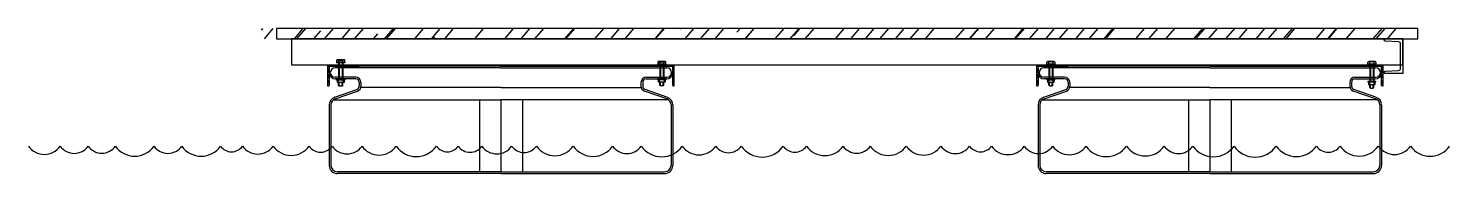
# Model space of a CAD drawing. Header units: millimetres. Extents: x -2018967 to 3675, y -751 to 1571936.
# Drawn here: x -1195657 to -1192348, y 1435259 to 1435597 of the extents above; entities that cross this region are included whole.
import ezdxf

# ---------------------------------------------------------------- set-up
doc = ezdxf.new("R2010")
doc.units = ezdxf.units.MM
doc.header["$LTSCALE"] = 1000
doc.layers.get('0').update_dxf_attribs({"linetype": 'CONTINUOUS'})
for name, color, linetype in [('W-STEEL_FRAME钢架', 3, 'CONTINUOUS'), ('W-STEEL_KEEL钢龙骨', 5, 'CONTINUOUS'), ('W-WOOD_FLOOR木地板', 30, 'CONTINUOUS'), ('水位', 102, 'CONTINUOUS'), ('螺栓', 146, 'CONTINUOUS')]:
    doc.layers.add(name, color=color, linetype=linetype)

# ---------------------------------------------------------------- blocks, each defined once
blk = doc.blocks.new('800浮箱')
for p, q in [((-400, 78.9), (-400, 63.9)), ((0, 78.9), (-400, 78.9)), ((0, 74.9), (-386.4, 74.9)), ((0, 78.9), (400, 78.9)), ((0, 74.9), (386.4, 74.9)), ((400, 78.9), (400, 63.9)), ((-338, 52.9), (-386.4, 52.9)), ((-338, 48.9), (-385, 48.9)), ((-330, 40.9), (-330, 32.1)), ((-326, 40.9), (-326, 32.1)), ((326, 40.9), (326, 32.1)), ((330, 40.9), (330, 32.1)), ((338, 52.9), (386.4, 52.9)), ((338, 48.9), (385, 48.9)), ((-390.7, 0), (0, 0)), ((-386.6, 6.7), (-335.4, 24.5)), ((-385.9, 2.7), (-334.1, 20.7)), ((0, 29.2), (-326.3, 29.2)), ((-50, 0), (-50, -167.1)), ((0, 29.2), (326.3, 29.2)), ((390.7, 0), (0, 0)), ((0, 0), (0, -167.1)), ((0, 0), (0, -167.1)), ((50, 0), (50, -167.1)), ((385.9, 2.7), (334.1, 20.7)), ((386.6, 6.7), (335.4, 24.5)), ((-400, -12.2), (-400, -152.1)), ((-396, -11.5), (-396, -152.1)), ((396, -11.5), (396, -152.1)), ((400, -12.2), (400, -152.1)), ((0, -167.1), (-381, -167.1)), ((0, -171.1), (-381, -171.1)), ((0, -167.1), (381, -167.1)), ((0, -171.1), (381, -171.1))]:
    blk.add_line(p, q)
for points in [[(-399.9, 78.9), (-330.3, 78.9)], [(-399.9, 78.9), (-330.3, 78.9)], [(399.9, 78.9), (330.3, 78.9)], [(399.9, 78.9), (330.3, 78.9)]]:
    blk.add_lwpolyline(points)
for centre, radius, start, end in [((-386.4, 63.9), 11, 90, 270), ((386.4, 63.9), 11, 270, 90), ((-385, 63.9), 15, 180, 270), ((-338, 40.9), 12, 0, 90), ((-338, 40.9), 8, 0, 90), ((338, 40.9), 12, 90, 180), ((338, 40.9), 8, 90, 180), ((385, 63.9), 15, 270, 0), ((-380, -12.2), 20, 109.1798, 180), ((-381, -11.5), 15, 109.1798, 180), ((-338, 32.1), 8, 289.1798, 0), ((-338, 32.1), 12, 289.1798, 0), ((338, 32.1), 12, 180, 250.8202), ((338, 32.1), 8, 180, 250.8202), ((381, -11.5), 15, 0, 70.8202), ((380, -12.2), 20, 0, 70.8202), ((-381, -152.1), 19, 180, 270), ((-381, -152.1), 15, 180, 270), ((381, -152.1), 15, 270, 0), ((381, -152.1), 19, 270, 0)]:
    blk.add_arc(centre, radius, start, end)

msp = doc.modelspace()

# ---------------------------------------------------------------- hatches: boundary and pattern name
h = msp.add_hatch()
h.set_pattern_fill('ANSI34', color=256, angle=180)
h.set_pattern_definition([(225, (-1189048.568, 1463280.828), (6.735192, -6.735192), []), (225, (-1189050.813, 1463280.828), (6.735192, -6.735192), []), (225, (-1189053.058, 1463280.828), (6.735192, -6.735192), []), (225, (-1189055.303, 1463280.828), (6.735192, -6.735192), [])])
edge = h.paths.add_edge_path()
edge.add_line((-1194959.6, 1435462.2), (-1194959.6, 1435512.2))
edge.add_line((-1194959.6, 1435512.2), (-1194909.6, 1435512.2))
edge.add_arc((-1194912.6, 1435512.2), 3, -90, 0, ccw=False)
edge.add_line((-1194912.6, 1435509.2), (-1194956.6, 1435509.2))
edge.add_line((-1194956.6, 1435509.2), (-1194956.6, 1435465.2))
edge.add_arc((-1194959.6, 1435465.2), 3, -90, 0, ccw=False)
h = msp.add_hatch()
h.set_pattern_fill('ANSI34', color=256, angle=90)
h.set_pattern_definition([(135, (-1166385.124, 1429601.113), (-6.735192, -6.735192), []), (135, (-1166385.124, 1429603.358), (-6.735192, -6.735192), []), (135, (-1166385.124, 1429605.603), (-6.735192, -6.735192), []), (135, (-1166385.124, 1429607.848), (-6.735192, -6.735192), [])])
edge = h.paths.add_edge_path()
edge.add_line((-1194203.8, 1435512.2), (-1194153.8, 1435512.2))
edge.add_line((-1194153.8, 1435512.2), (-1194153.8, 1435462.2))
edge.add_arc((-1194153.8, 1435465.2), 3, 180, 270, ccw=False)
edge.add_line((-1194156.8, 1435465.2), (-1194156.8, 1435509.2))
edge.add_line((-1194156.8, 1435509.2), (-1194200.8, 1435509.2))
edge.add_arc((-1194200.8, 1435512.2), 3, 180, 270, ccw=False)
h = msp.add_hatch()
h.set_pattern_fill('ANSI34', color=256, angle=180)
h.set_pattern_definition([(225, (-1187397.962, 1463280.828), (6.735192, -6.735192), []), (225, (-1187400.207, 1463280.828), (6.735192, -6.735192), []), (225, (-1187402.452, 1463280.828), (6.735192, -6.735192), []), (225, (-1187404.697, 1463280.828), (6.735192, -6.735192), [])])
edge = h.paths.add_edge_path()
edge.add_line((-1193309, 1435462.2), (-1193309, 1435512.2))
edge.add_line((-1193309, 1435512.2), (-1193259, 1435512.2))
edge.add_arc((-1193262, 1435512.2), 3, -90, 0, ccw=False)
edge.add_line((-1193262, 1435509.2), (-1193306, 1435509.2))
edge.add_line((-1193306, 1435509.2), (-1193306, 1435465.2))
edge.add_arc((-1193309, 1435465.2), 3, -90, 0, ccw=False)
h = msp.add_hatch()
h.set_pattern_fill('ANSI34', color=256, angle=90)
h.set_pattern_definition([(135, (-1164734.518, 1429601.113), (-6.735192, -6.735192), []), (135, (-1164734.518, 1429603.358), (-6.735192, -6.735192), []), (135, (-1164734.518, 1429605.603), (-6.735192, -6.735192), []), (135, (-1164734.518, 1429607.848), (-6.735192, -6.735192), [])])
edge = h.paths.add_edge_path()
edge.add_line((-1192553.2, 1435512.2), (-1192503.2, 1435512.2))
edge.add_line((-1192503.2, 1435512.2), (-1192503.2, 1435462.2))
edge.add_arc((-1192503.2, 1435465.2), 3, 180, 270, ccw=False)
edge.add_line((-1192506.2, 1435465.2), (-1192506.2, 1435509.2))
edge.add_line((-1192506.2, 1435509.2), (-1192550.2, 1435509.2))
edge.add_arc((-1192550.2, 1435512.2), 3, 180, 270, ccw=False)
at = {"layer": 'W-WOOD_FLOOR木地板'}
h = msp.add_hatch(dxfattribs=at)
h.set_pattern_fill('木材', color=256, scale=20)
h.set_pattern_definition([(50, (-2903793.495, -1048401.1), (51.8470639, 186.2468308), [1200, -160, 400, -80]), (50, (-2903687.1, -1048361.1), (-132.9301375, 7.1090462), [240, -26.4, 480, -60]), (50, (-2903753.495, -1048333.097), (226.3396635, 353.1279042), [640, -112, 320, -80])])
h.paths.add_polyline_path([(-1192456.8, 1435596.7), (-1195114.3, 1435596.7), (-1195114.3, 1435572.2), (-1192456.8, 1435572.2)])

# ---------------------------------------------------------------- linework, layer by layer
for points in [[(-1194959.6, 1435462.2), (-1194959.6, 1435462.2), (-1194959.6, 1435512.2), (-1194909.6, 1435512.2), (-1194909.6, 1435512.2, -0.414214), (-1194912.6, 1435509.2), (-1194956.6, 1435509.2), (-1194956.6, 1435465.2, -0.414214)], [(-1194203.8, 1435512.2), (-1194203.8, 1435512.2), (-1194153.8, 1435512.2), (-1194153.8, 1435462.2), (-1194153.8, 1435462.2, -0.414214), (-1194156.8, 1435465.2), (-1194156.8, 1435509.2), (-1194200.8, 1435509.2, -0.414214)], [(-1193309, 1435462.2), (-1193309, 1435462.2), (-1193309, 1435512.2), (-1193259, 1435512.2), (-1193259, 1435512.2, -0.414214), (-1193262, 1435509.2), (-1193306, 1435509.2), (-1193306, 1435465.2, -0.414214)], [(-1192553.2, 1435512.2), (-1192553.2, 1435512.2), (-1192503.2, 1435512.2), (-1192503.2, 1435462.2), (-1192503.2, 1435462.2, -0.414214), (-1192506.2, 1435465.2), (-1192506.2, 1435509.2), (-1192550.2, 1435509.2, -0.414214)]]:
    msp.add_lwpolyline(points, format="xyb", close=True)
at = {"layer": 'W-STEEL_FRAME钢架'}
msp.add_lwpolyline([(-1192499.8, 1435572.2), (-1192456.8, 1435572.2), (-1192456.8, 1435492.2), (-1192499.8, 1435492.2), (-1192499.8, 1435494.3, -0.398895), (-1192496.9, 1435497.3), (-1192466.5, 1435498.9, 0.398895), (-1192461.8, 1435503.9), (-1192461.8, 1435560.4, 0.398895), (-1192466.5, 1435565.4), (-1192496.9, 1435567, -0.398895), (-1192499.8, 1435570)], format="xyb", close=True, dxfattribs=at)
at = {"layer": 'W-STEEL_KEEL钢龙骨'}
msp.add_lwpolyline([(-1195044.7, 1435512.2), (-1192456.8, 1435512.2), (-1192456.8, 1435572.2), (-1195044.7, 1435572.2)], close=True, dxfattribs=at)
at = {"layer": 'W-WOOD_FLOOR木地板'}
msp.add_lwpolyline([(-1195079.5, 1435572.2), (-1192422, 1435572.2), (-1192422, 1435596.7), (-1195079.5, 1435596.7)], close=True, dxfattribs=at)
at = {"layer": '水位', "elevation": 0}
msp.add_lwpolyline([(-1195657.1, 1435323, 0.520567), (-1195582.9, 1435323, 0.520567), (-1195518, 1435323, 0.520567), (-1195454.6, 1435323, 0.520567), (-1195364.6, 1435323, 0.520567), (-1195299.8, 1435323, 0.520567), (-1195209.7, 1435323, 0.520567), (-1195158.6, 1435323, 0.520567), (-1195087.1, 1435323, 0.520567), (-1195003.6, 1435323, 0.520567), (-1194949.6, 1435323, 0.520567), (-1194880.3, 1435323, 0.520567), (-1194800.7, 1435323, 0.520567), (-1194707, 1435323, 0.520567), (-1194656.3, 1435323, 0.520567), (-1194601.1, 1435323, 0.520567), (-1194531.8, 1435323, 0.520567), (-1194474.2, 1435323, 0.520567), (-1194388.4, 1435323, 0.520567), (-1194296.7, 1435323, 0.520567), (-1194230, 1435323, 0.520567), (-1194134.5, 1435323, 0.520567), (-1194056.5, 1435323, 0.520567), (-1193997.3, 1435323, 0.520567), (-1193899.4, 1435323, 0.520567), (-1193845.1, 1435323, 0.520567), (-1193760.1, 1435323, 0.520567), (-1193696.7, 1435323, 0.520567), (-1193612.9, 1435323, 0.520567), (-1193532.4, 1435323, 0.520567), (-1193465.5, 1435323, 0.520567), (-1193414.4, 1435323, 0.520567), (-1193338.1, 1435323, 0.520567), (-1193271.8, 1435323, 0.520567), (-1193194.4, 1435323, 0.520567), (-1193100.3, 1435323, 0.520567), (-1193012.2, 1435323, 0.520567), (-1192945.6, 1435323, 0.520567), (-1192849.7, 1435323, 0.520567), (-1192751.4, 1435323, 0.520567), (-1192657.8, 1435323, 0.520567), (-1192602.8, 1435323, 0.520567), (-1192513.7, 1435323, 0.520567), (-1192438.6, 1435323, 0.520567), (-1192347.8, 1435323, 0.520567)], format="xyb", dxfattribs=at)
at = {"layer": '螺栓'}
for p, q in [((-1194939.5, 1435522.9), (-1194938.5, 1435523.9)), ((-1194939.5, 1435522.9), (-1194939.5, 1435516.5)), ((-1194921.3, 1435523.9), (-1194938.5, 1435523.9)), ((-1194920.3, 1435522.9), (-1194921.3, 1435523.9)), ((-1194920.3, 1435518.1), (-1194920.3, 1435522.9)), ((-1194191.6, 1435518.6), (-1194190.6, 1435519.6)), ((-1194191.6, 1435518.6), (-1194191.6, 1435512.3)), ((-1194173.5, 1435519.6), (-1194190.6, 1435519.6)), ((-1194172.5, 1435518.6), (-1194173.5, 1435519.6)), ((-1194172.5, 1435513.8), (-1194172.5, 1435518.6)), ((-1193286, 1435518.6), (-1193285, 1435519.6)), ((-1193286, 1435513.8), (-1193286, 1435518.6)), ((-1193285, 1435519.6), (-1193267.9, 1435519.6)), ((-1193266.9, 1435518.6), (-1193267.9, 1435519.6)), ((-1193266.9, 1435518.6), (-1193266.9, 1435512.3)), ((-1192538.4, 1435518.5), (-1192537.4, 1435519.5)), ((-1192538.4, 1435513.8), (-1192538.4, 1435518.5)), ((-1192537.4, 1435519.5), (-1192520.2, 1435519.5)), ((-1192519.2, 1435518.5), (-1192520.2, 1435519.5)), ((-1192519.2, 1435518.5), (-1192519.2, 1435512.2)), ((-1194933.2, 1435462.3), (-1194934.7, 1435463.8)), ((-1194185.4, 1435463.1), (-1194186.9, 1435464.5)), ((-1193273.1, 1435463.1), (-1193271.6, 1435464.5)), ((-1192525.4, 1435458), (-1192524, 1435459.4))]:
    msp.add_line(p, q, dxfattribs=at)
for points in [[(-1194939.5, 1435518.1), (-1194920.3, 1435518.1), (-1194920.3, 1435516.5), (-1194939.5, 1435516.5)], [(-1194922.2, 1435518.1), (-1194937.6, 1435518.1)], [(-1194937.1, 1435523.9), (-1194922.7, 1435523.9)], [(-1194934.7, 1435523.9), (-1194934.7, 1435518.1)], [(-1194934.7, 1435518.1), (-1194934.7, 1435478.6)], [(-1194933.2, 1435518.1), (-1194933.2, 1435478.6)], [(-1194926.5, 1435518.1), (-1194926.5, 1435478.6)], [(-1194925.1, 1435518.1), (-1194925.1, 1435523.9)], [(-1194925.1, 1435518.1), (-1194925.1, 1435478.6)], [(-1194191.6, 1435513.8), (-1194172.5, 1435513.8), (-1194172.5, 1435512.3), (-1194191.6, 1435512.3)], [(-1194174.4, 1435513.8), (-1194189.8, 1435513.8)], [(-1194189.3, 1435519.6), (-1194174.8, 1435519.6)], [(-1194186.9, 1435519.6), (-1194186.9, 1435513.8)], [(-1194186.9, 1435513.8), (-1194186.9, 1435479.4)], [(-1194185.4, 1435513.8), (-1194185.4, 1435479.4)], [(-1194178.7, 1435513.8), (-1194178.7, 1435479.4)], [(-1194177.3, 1435513.8), (-1194177.3, 1435519.6)], [(-1194177.3, 1435513.8), (-1194177.3, 1435479.4)], [(-1193266.9, 1435513.8), (-1193286, 1435513.8), (-1193286, 1435512.3), (-1193266.9, 1435512.3)], [(-1193284.1, 1435513.8), (-1193268.8, 1435513.8)], [(-1193269.2, 1435519.6), (-1193283.7, 1435519.6)], [(-1193281.2, 1435513.8), (-1193281.2, 1435519.6)], [(-1193281.2, 1435513.8), (-1193281.2, 1435479.4)], [(-1193279.8, 1435513.8), (-1193279.8, 1435479.4)], [(-1193273.1, 1435513.8), (-1193273.1, 1435479.4)], [(-1193271.6, 1435519.6), (-1193271.6, 1435513.8)], [(-1193271.6, 1435513.8), (-1193271.6, 1435479.4)], [(-1192519.2, 1435513.8), (-1192538.4, 1435513.8), (-1192538.4, 1435512.2), (-1192519.2, 1435512.2)], [(-1192536.5, 1435513.8), (-1192521.1, 1435513.8)], [(-1192521.6, 1435519.5), (-1192536, 1435519.5)], [(-1192533.6, 1435513.8), (-1192533.6, 1435519.5)], [(-1192533.6, 1435513.8), (-1192533.6, 1435474.3)], [(-1192532.2, 1435513.8), (-1192532.2, 1435474.3)], [(-1192525.4, 1435513.8), (-1192525.4, 1435474.3)], [(-1192524, 1435519.5), (-1192524, 1435513.8)], [(-1192524, 1435513.8), (-1192524, 1435474.3)], [(-1194920.3, 1435478.6), (-1194939.5, 1435478.6)], [(-1194939.5, 1435476.7), (-1194939.5, 1435478.6)], [(-1194920.3, 1435476.7), (-1194939.5, 1435476.7)], [(-1194922.2, 1435476.7), (-1194922.2, 1435470.9), (-1194937.6, 1435470.9), (-1194937.6, 1435476.7)], [(-1194935.1, 1435470.9), (-1194935.1, 1435476.7)], [(-1194934.7, 1435463.8), (-1194934.7, 1435470.9)], [(-1194933.2, 1435462.3), (-1194933.2, 1435470.9)], [(-1194926.5, 1435462.3), (-1194933.2, 1435462.3)], [(-1194926.5, 1435462.3), (-1194926.5, 1435470.9)], [(-1194926.5, 1435462.3), (-1194925.1, 1435463.8)], [(-1194925.1, 1435463.8), (-1194925.1, 1435470.9)], [(-1194924.7, 1435476.7), (-1194924.7, 1435470.9)], [(-1194920.3, 1435478.6), (-1194920.3, 1435476.7)], [(-1194172.5, 1435479.4), (-1194191.6, 1435479.4)], [(-1194191.6, 1435477.4), (-1194191.6, 1435479.4)], [(-1194172.5, 1435477.4), (-1194191.6, 1435477.4)], [(-1194174.4, 1435477.4), (-1194174.4, 1435471.7), (-1194189.8, 1435471.7), (-1194189.8, 1435477.4)], [(-1194187.3, 1435471.7), (-1194187.3, 1435477.4)], [(-1194186.9, 1435464.5), (-1194186.9, 1435471.7)], [(-1194185.4, 1435463.1), (-1194185.4, 1435471.7)], [(-1194178.7, 1435463.1), (-1194185.4, 1435463.1)], [(-1194178.7, 1435463.1), (-1194178.7, 1435471.7)], [(-1194178.7, 1435463.1), (-1194177.3, 1435464.5)], [(-1194177.3, 1435464.5), (-1194177.3, 1435471.7)], [(-1194176.8, 1435477.4), (-1194176.8, 1435471.7)], [(-1194172.5, 1435479.4), (-1194172.5, 1435477.4)], [(-1193286, 1435479.4), (-1193266.9, 1435479.4)], [(-1193286, 1435479.4), (-1193286, 1435477.4)], [(-1193286, 1435477.4), (-1193266.9, 1435477.4)], [(-1193284.1, 1435477.4), (-1193284.1, 1435471.7), (-1193268.8, 1435471.7), (-1193268.8, 1435477.4)], [(-1193281.7, 1435477.4), (-1193281.7, 1435471.7)], [(-1193281.2, 1435464.5), (-1193281.2, 1435471.7)], [(-1193279.8, 1435463.1), (-1193281.2, 1435464.5)], [(-1193279.8, 1435463.1), (-1193279.8, 1435471.7)], [(-1193279.8, 1435463.1), (-1193273.1, 1435463.1)], [(-1193273.1, 1435463.1), (-1193273.1, 1435471.7)], [(-1193271.6, 1435464.5), (-1193271.6, 1435471.7)], [(-1193271.2, 1435471.7), (-1193271.2, 1435477.4)], [(-1193266.9, 1435477.4), (-1193266.9, 1435479.4)], [(-1192538.4, 1435474.3), (-1192519.2, 1435474.3)], [(-1192538.4, 1435474.3), (-1192538.4, 1435472.3)], [(-1192538.4, 1435472.3), (-1192519.2, 1435472.3)], [(-1192536.5, 1435472.3), (-1192536.5, 1435466.6), (-1192521.1, 1435466.6), (-1192521.1, 1435472.3)], [(-1192534, 1435472.3), (-1192534, 1435466.6)], [(-1192533.6, 1435459.4), (-1192533.6, 1435466.6)], [(-1192532.2, 1435458), (-1192532.2, 1435466.6)], [(-1192525.4, 1435458), (-1192525.4, 1435466.6)], [(-1192524, 1435459.4), (-1192524, 1435466.6)], [(-1192523.6, 1435466.6), (-1192523.6, 1435472.3)], [(-1192519.2, 1435472.3), (-1192519.2, 1435474.3)], [(-1192532.2, 1435458), (-1192533.6, 1435459.4)], [(-1192532.2, 1435458), (-1192525.4, 1435458)]]:
    msp.add_lwpolyline(points, dxfattribs=at)
for points in [[(-1194937.2, 1435523.6), (-1194936.4, 1435523.2), (-1194935.4, 1435523.3), (-1194934.7, 1435523.8)], [(-1194934.6, 1435523.9), (-1194931.5, 1435522.8), (-1194928.2, 1435522.8), (-1194925, 1435523.9)], [(-1194925.1, 1435523.8), (-1194924.3, 1435523.3), (-1194923.3, 1435523.2), (-1194922.5, 1435523.6)], [(-1194189.4, 1435519.4), (-1194188.6, 1435519), (-1194187.6, 1435519), (-1194186.8, 1435519.5)], [(-1194186.8, 1435519.6), (-1194183.7, 1435518.5), (-1194180.3, 1435518.5), (-1194177.2, 1435519.6)], [(-1194177.3, 1435519.5), (-1194176.5, 1435519), (-1194175.5, 1435519), (-1194174.7, 1435519.4)], [(-1193281.2, 1435519.5), (-1193282, 1435519), (-1193283, 1435519), (-1193283.8, 1435519.4)], [(-1193271.7, 1435519.6), (-1193274.8, 1435518.5), (-1193278.2, 1435518.5), (-1193281.3, 1435519.6)], [(-1193269.1, 1435519.4), (-1193269.9, 1435519), (-1193270.9, 1435519), (-1193271.7, 1435519.5)], [(-1192533.6, 1435519.5), (-1192534.4, 1435518.9), (-1192535.4, 1435518.9), (-1192536.2, 1435519.3)], [(-1192524.1, 1435519.5), (-1192527.2, 1435518.4), (-1192530.5, 1435518.4), (-1192533.6, 1435519.5)], [(-1192521.4, 1435519.3), (-1192522.3, 1435518.9), (-1192523.3, 1435518.9), (-1192524, 1435519.5)]]:
    msp.add_open_spline(points, degree=3, dxfattribs=at)

# ---------------------------------------------------------------- block references
for p in [(-1194556.7, 1435430.3), (-1192906.1, 1435430.3)]:
    msp.add_blockref('800浮箱', p)

doc.saveas('drawing.dxf')
